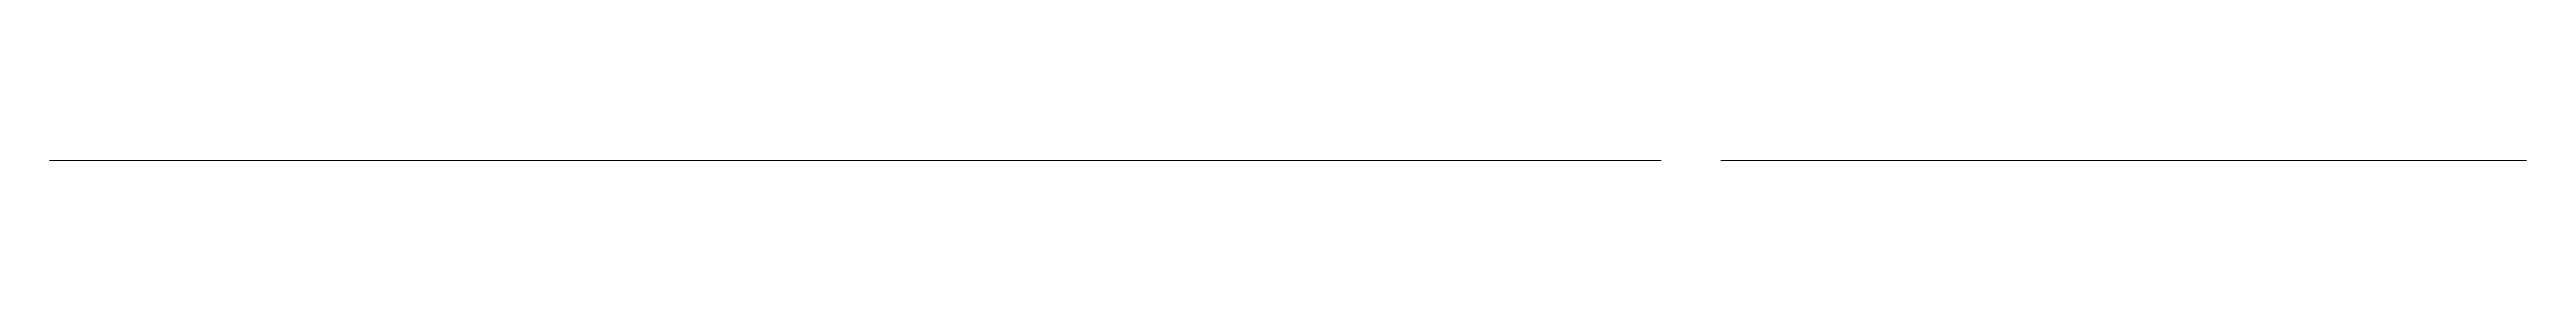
# Model space of a CAD drawing. Header units: inches. Extents: x -177 to -54, y 0 to 0.
import ezdxf

# ---------------------------------------------------------------- set-up
doc = ezdxf.new("R2010")
doc.units = ezdxf.units.IN
doc.header["$MEASUREMENT"] = 0
doc.linetypes.add('HIDDEN', pattern=[0.375, 0.25, -0.125])
doc.linetypes.add('HIDDEN2', pattern=[0.1875, 0.125, -0.0625])
doc.styles.get("Standard").update_dxf_attribs({"font": 'MAIAN.TTF'})
pattern_1 = [(135, (5604.70408, -6925.04059), (-0.176776695, -0.176776695), [])]
pattern_2 = [(45, (5604.70408, -6925.29022), (-0.176776695, 0.176776695), [])]
pattern_3 = [(135, (5685.66977, -6925.04059), (-0.176776695, -0.176776695), [])]
pattern_4 = [(45, (5685.66977, -6925.29022), (-0.176776695, 0.176776695), [])]

# ---------------------------------------------------------------- blocks, each defined once
blk = doc.blocks.new('A$C05B52610')
at = {"color": 215, "linetype": 'Continuous', "lineweight": 9, "ltscale": 0.25}
for p, q in [((0.92, 1.08), (1.28, 1.44)), ((1.12, 0.92), (1.46, 1.26)), ((1.13, 1.58), (1.16, 1.61)), ((1.6, 1.12), (1.13, 1.58)), ((1.16, 1.61), (1.63, 1.14)), ((1.25, 1.53), (1.33, 1.62)), ((1.55, 1.23), (1.25, 1.53)), ((1.64, 1.32), (1.33, 1.62)), ((1.64, 1.34), (1.36, 1.62)), ((1.55, 1.23), (1.64, 1.32)), ((0, 0.16), (0.2, 0)), ((0.01, 0.11), (0, 0.16)), ((0, 0.16), (0.06, 0.15)), ((0.01, 0.11), (0.14, 0.01)), ((0.04, 0.2), (0.1, 0.19)), ((0.04, 0.2), (0.24, 0.04)), ((0.06, 0.15), (0.04, 0.2)), ((0.06, 0.15), (0.18, 0.05)), ((0.08, 0.24), (0.14, 0.23)), ((0.1, 0.19), (0.08, 0.24)), ((0.08, 0.24), (0.28, 0.09)), ((0.1, 0.19), (0.23, 0.09)), ((0.13, 0.28), (0.32, 0.13)), ((0.14, 0.23), (0.13, 0.28)), ((0.13, 0.28), (0.18, 0.28)), ((0.14, 0.23), (0.27, 0.13)), ((0.14, 0.01), (0.2, 0)), ((0.17, 0.32), (0.22, 0.32)), ((0.17, 0.32), (0.36, 0.17)), ((0.18, 0.28), (0.17, 0.32)), ((0.18, 0.28), (0.31, 0.18)), ((0.2, 0), (0.18, 0.05)), ((0.18, 0.05), (0.24, 0.04)), ((0.21, 0.37), (0.26, 0.36)), ((0.22, 0.32), (0.21, 0.37)), ((0.21, 0.37), (0.41, 0.21)), ((0.22, 0.32), (0.35, 0.22)), ((0.23, 0.09), (0.28, 0.09)), ((0.24, 0.04), (0.23, 0.09)), ((0.26, 0.36), (0.25, 0.41)), ((0.25, 0.41), (0.45, 0.25)), ((0.25, 0.41), (0.31, 0.4)), ((0.26, 0.36), (0.39, 0.26)), ((0.27, 0.13), (0.32, 0.13)), ((0.28, 0.09), (0.27, 0.13)), ((0.29, 0.45), (0.49, 0.29)), ((0.31, 0.4), (0.29, 0.45)), ((0.29, 0.45), (0.35, 0.44)), ((0.31, 0.4), (0.43, 0.3)), ((0.32, 0.13), (0.31, 0.18)), ((0.31, 0.18), (0.36, 0.17)), ((0.33, 0.49), (0.53, 0.34)), ((0.35, 0.44), (0.33, 0.49)), ((0.33, 0.49), (0.39, 0.49)), ((0.35, 0.44), (0.48, 0.34)), ((0.35, 0.22), (0.41, 0.21)), ((0.36, 0.17), (0.35, 0.22)), ((0.38, 0.53), (0.43, 0.53)), ((0.38, 0.53), (0.57, 0.38)), ((0.39, 0.49), (0.38, 0.53)), ((0.39, 0.49), (0.52, 0.39)), ((0.41, 0.21), (0.39, 0.26)), ((0.39, 0.26), (0.45, 0.25)), ((0.42, 0.58), (0.47, 0.57)), ((0.43, 0.53), (0.42, 0.58)), ((0.42, 0.58), (0.62, 0.42)), ((0.43, 0.53), (0.56, 0.43)), ((0.45, 0.25), (0.43, 0.3)), ((0.43, 0.3), (0.49, 0.29)), ((0.47, 0.57), (0.46, 0.62)), ((0.46, 0.62), (0.66, 0.46)), ((0.46, 0.62), (0.52, 0.61)), ((0.47, 0.57), (0.6, 0.47)), ((0.48, 0.34), (0.53, 0.34)), ((0.49, 0.29), (0.48, 0.34)), ((0.5, 0.66), (0.56, 0.65)), ((0.52, 0.61), (0.5, 0.66)), ((0.5, 0.66), (0.7, 0.51)), ((0.52, 0.61), (0.64, 0.51)), ((0.53, 0.34), (0.52, 0.39)), ((0.52, 0.39), (0.57, 0.38)), ((0.56, 0.65), (0.54, 0.7)), ((0.54, 0.7), (0.74, 0.55)), ((0.54, 0.7), (0.6, 0.7)), ((0.56, 0.65), (0.69, 0.55)), ((0.56, 0.43), (0.62, 0.42)), ((0.57, 0.38), (0.56, 0.43)), ((0.59, 0.74), (0.78, 0.59)), ((0.6, 0.7), (0.59, 0.74)), ((0.59, 0.74), (0.64, 0.74)), ((0.6, 0.7), (0.73, 0.59)), ((0.6, 0.47), (0.66, 0.46)), ((0.6, 0.47), (0.62, 0.42)), ((0.63, 0.79), (0.83, 0.63)), ((0.64, 0.74), (0.63, 0.79)), ((0.63, 0.79), (0.68, 0.78)), ((0.64, 0.74), (0.77, 0.64)), ((0.64, 0.51), (0.7, 0.51)), ((0.66, 0.46), (0.64, 0.51)), ((0.67, 0.83), (0.73, 0.82)), ((0.67, 0.83), (0.87, 0.67)), ((0.68, 0.78), (0.67, 0.83)), ((0.68, 0.78), (0.81, 0.68)), ((0.7, 0.51), (0.69, 0.55)), ((0.69, 0.55), (0.74, 0.55)), ((0.71, 0.87), (0.77, 0.86)), ((0.73, 0.82), (0.71, 0.87)), ((0.71, 0.87), (0.91, 0.71)), ((0.73, 0.82), (0.85, 0.72)), ((0.74, 0.55), (0.73, 0.59)), ((0.73, 0.59), (0.78, 0.59)), ((0.77, 0.86), (0.75, 0.91)), ((0.75, 0.91), (0.95, 0.76)), ((0.75, 0.91), (0.81, 0.91)), ((0.77, 0.86), (0.9, 0.76)), ((0.77, 0.64), (0.83, 0.63)), ((0.78, 0.59), (0.77, 0.64)), ((0.8, 0.95), (0.99, 0.8)), ((0.81, 0.91), (0.8, 0.95)), ((0.8, 0.95), (0.85, 0.95)), ((0.81, 0.91), (0.94, 0.8)), ((0.83, 0.63), (0.81, 0.68)), ((0.81, 0.68), (0.87, 0.67)), ((0.84, 1), (0.89, 0.99)), ((0.85, 0.95), (0.84, 1)), ((0.84, 1), (1.03, 0.84)), ((0.85, 0.95), (0.98, 0.85)), ((0.85, 0.72), (0.91, 0.71)), ((0.87, 0.67), (0.85, 0.72)), ((0.88, 1.04), (0.94, 1.03)), ((0.89, 0.99), (0.88, 1.04)), ((0.88, 1.04), (1.08, 0.88)), ((1.02, 0.89), (0.89, 0.99)), ((0.9, 0.76), (0.95, 0.76)), ((0.9, 0.76), (0.91, 0.71)), ((0.92, 1.08), (1.12, 0.92)), ((0.94, 1.03), (0.92, 1.08)), ((0.94, 1.03), (1.06, 0.93)), ((0.95, 0.76), (0.94, 0.8)), ((0.94, 0.8), (0.99, 0.8)), ((0.99, 0.8), (0.98, 0.85)), ((0.98, 0.85), (1.03, 0.84)), ((1.02, 0.89), (1.08, 0.88)), ((1.03, 0.84), (1.02, 0.89)), ((1.08, 0.88), (1.06, 0.93)), ((1.07, 0.93), (1.12, 0.92))]:
    blk.add_line(p, q, dxfattribs=at)
at = {"color": 215, "linetype": 'Continuous', "lineweight": 9}
blk.add_line((1.6, 1.12), (1.63, 1.14), dxfattribs=at)
at = {"color": 215, "linetype": 'Continuous', "lineweight": 9, "ltscale": 0.25}
for centre, start, end in [((1.35, 1.6), 57.3328, 124.391), ((1.62, 1.33), 325.609, 32.6672)]:
    blk.add_arc(centre, 0.0187, start, end, dxfattribs=at)
blk = doc.blocks.new('A$C09A254FD')
at = {"lineweight": 9}
h = blk.add_hatch(color=177, dxfattribs=at)
h.set_gradient(color1=(89, 166, 91), one_color=1, tint=1, name='SPHERICAL')
h.paths.add_polyline_path([(0.56, 0.51, -1), (0.56, 0.34, -1)])
h.paths.add_polyline_path([(0.49, 0.37), (0.49, 0.48), (0.65, 0.48), (0.65, 0.37)], flags=9)
h = blk.add_hatch(color=177, dxfattribs=at)
h.set_gradient(color1=(89, 166, 91), one_color=1, tint=1, name='SPHERICAL')
h.paths.add_polyline_path([(2.28, 0.51, 1), (2.28, 0.34, 1)])
h.paths.add_polyline_path([(2.36, 0.37), (2.36, 0.48), (2.19, 0.48), (2.19, 0.37)], flags=9)
at = {"color": 145, "lineweight": 9}
for p, q in [((0.56, 0.57), (0.56, 0.51)), ((0.56, 0.28), (0.56, 0.34)), ((2.28, 0.57), (2.28, 0.51)), ((2.28, 0.28), (2.28, 0.34))]:
    blk.add_line(p, q, dxfattribs=at)
at = {"color": 127, "lineweight": 9}
blk.add_line((0.64, 0.42), (2.2, 0.42), dxfattribs=at)
at = {"color": 177, "lineweight": 9}
for centre in [(0.56, 0.42), (2.28, 0.42)]:
    blk.add_circle(centre, 0.083, dxfattribs=at)
at = {"color": 145, "lineweight": 9}
for centre, start, end in [((-0.27, 2.69), 276.8836, 291.4435), ((-0.27, -1.84), 68.5565, 83.1164), ((3.12, 2.69), 248.5565, 263.1164), ((3.12, -1.84), 96.8836, 111.4435)]:
    blk.add_arc(centre, 2.28, start, end, dxfattribs=at)
at = {"color": 252, "lineweight": 13, "insert": (0.92, 0.28), "char_height": 0.202, "width": 64.0476, "attachment_point": 1}
blk.add_mtext('GRAIN', dxfattribs=at)

msp = doc.modelspace()

# ---------------------------------------------------------------- hatches: boundary and pattern name
at = {"lineweight": 9, "extrusion": (0, -1, 0)}
h = msp.add_hatch(dxfattribs=at)
h.set_pattern_fill('ANSI31', color=195, scale=2)
h.set_pattern_definition(pattern_2)
h.paths.add_polyline_path([(-176.1, 498.16), (-177.1, 498.16), (-177.1, 497.97), (-176.1, 497.97)])
h.paths.add_polyline_path([(-176.1, 497.97), (-177.1, 497.97, -0.359966), (-176.59, 497.41), (-176.1, 497.41)])
h = msp.add_hatch(dxfattribs=at)
h.set_pattern_fill('ANSI31', color=195, scale=2, angle=90)
h.set_pattern_definition(pattern_1)
h.paths.add_polyline_path([(-174.89, 497.41), (-176.01, 497.41), (-176.01, 494.66), (-174.89, 494.66)])
h = msp.add_hatch(dxfattribs=at)
h.set_pattern_fill('ANSI31', color=195, scale=2, angle=90)
h.set_pattern_definition(pattern_1)
h.paths.add_polyline_path([(-99.82, 497.41), (-98.7, 497.41), (-98.7, 494.66), (-99.82, 494.66)])
h = msp.add_hatch(dxfattribs=at)
h.set_pattern_fill('ANSI31', color=195, scale=2)
h.set_pattern_definition(pattern_2)
h.paths.add_polyline_path([(-98.6, 498.16), (-97.6, 498.16), (-97.6, 497.97), (-98.6, 497.97)])
h.paths.add_polyline_path([(-98.6, 497.97), (-97.6, 497.97, 0.359966), (-98.12, 497.41), (-98.6, 497.41)])
h = msp.add_hatch(dxfattribs=at)
h.set_pattern_fill('ANSI31', color=195, scale=2)
h.set_pattern_definition(pattern_4)
h.paths.add_polyline_path([(-93.14, 498.16), (-94.14, 498.16), (-94.14, 497.97), (-93.14, 497.97)])
h.paths.add_polyline_path([(-93.14, 497.97), (-94.14, 497.97, -0.359966), (-93.63, 497.41), (-93.14, 497.41)])
h = msp.add_hatch(dxfattribs=at)
h.set_pattern_fill('ANSI31', color=195, scale=2, angle=90)
h.set_pattern_definition(pattern_3)
h.paths.add_polyline_path([(-91.92, 497.41), (-93.04, 497.41), (-93.04, 494.66), (-91.92, 494.66)])
h = msp.add_hatch(dxfattribs=at)
h.set_pattern_fill('ANSI31', color=195, scale=2, angle=90)
h.set_pattern_definition(pattern_3)
h.paths.add_polyline_path([(-56.86, 497.41), (-55.73, 497.41), (-55.73, 494.66), (-56.86, 494.66)])
h = msp.add_hatch(dxfattribs=at)
h.set_pattern_fill('ANSI31', color=195, scale=2)
h.set_pattern_definition(pattern_4)
h.paths.add_polyline_path([(-55.64, 498.16), (-54.64, 498.16), (-54.64, 497.97), (-55.64, 497.97)])
h.paths.add_polyline_path([(-55.64, 497.97), (-54.64, 497.97, 0.359966), (-55.15, 497.41), (-55.64, 497.41)])

# ---------------------------------------------------------------- linework, layer by layer
at = {"color": 7, "lineweight": 9, "extrusion": (0, -1, 0)}
for p, q in [((-177.35, 0, 506.9), (-177.35, 0, 546.4)), ((-177.35, 0, 498.75), (-177.35, 0, 498.25)), ((-177.28, 0, 506.72), (-177.04, 0, 506.96)), ((-177.28, 0, 546.57), (-177.04, 0, 546.33)), ((-137.35, 0, 498.16), (-177.26, 0, 498.16)), ((-177.1, 0, 506.65), (-137.35, 0, 506.65)), ((-177.1, 0, 546.65), (-137.35, 0, 546.65)), ((-137.35, 0, 499), (-177.1, 0, 499)), ((-137.35, 0, 497.97), (-177.1, 0, 497.97)), ((-177.1, 0, 498.16), (-177.1, 0, 497.97)), ((-177.04, 0, 506.96), (-177.04, 0, 546.33)), ((-177.04, 0, 506.96), (-137.35, 0, 506.96)), ((-177.04, 0, 546.33), (-137.35, 0, 546.33)), ((-177.04, 0, 499.13), (-177.04, 0, 499)), ((-137.35, 0, 499.16), (-177.01, 0, 499.16)), ((-137.35, 0, 497.41), (-176.59, 0, 497.41)), ((-176.23, 0, 497.41), (-176.23, 0, 493.75)), ((-172.82, 0, 493.66), (-176.14, 0, 493.66)), ((-172.82, 0, 493.41), (-176.14, 0, 493.41)), ((-175.5, 0, 474.95), (-176.1, 0, 486.79)), ((-173.01, 0, 492.85), (-175.95, 0, 492.85)), ((-173.01, 0, 492.29), (-175.95, 0, 492.29)), ((-173.01, 0, 489.16), (-175.95, 0, 489.16)), ((-173.01, 0, 488.6), (-175.95, 0, 488.6)), ((-173.01, 0, 487.69), (-175.95, 0, 487.69)), ((-173.01, 0, 487.54), (-175.95, 0, 487.54)), ((-173.01, 0, 486.97), (-175.95, 0, 486.97)), ((-175.95, 0, 487.69), (-175.95, 0, 487.54)), ((-173.04, 0, 488.44), (-175.92, 0, 488.44)), ((-175.92, 0, 488.44), (-175.92, 0, 488.6)), ((-175.73, 0, 473.85), (-173.23, 0, 473.85)), ((-175.73, 0, 474.35), (-173.23, 0, 474.35)), ((-175.67, 0, 474.57), (-173.29, 0, 474.57)), ((-175.67, 0, 474.57), (-175.67, 0, 474.35)), ((-175.48, 0, 473.6), (-173.48, 0, 473.6)), ((-175.45, 0, 470.85), (-173.51, 0, 470.85)), ((-175.45, 0, 471.41), (-173.51, 0, 471.41)), ((-175.1, 0, 469.25), (-175.3, 0, 470.46)), ((-175.1, 0, 469.25), (-173.85, 0, 469.25)), ((-175.1, 0, 469.25), (-175.01, 0, 469.16)), ((-175.01, 0, 469.16), (-173.95, 0, 469.16)), ((-173.85, 0, 469.25), (-173.95, 0, 469.16)), ((-173.85, 0, 469.25), (-173.66, 0, 470.46)), ((-173.46, 0, 474.95), (-172.85, 0, 486.79)), ((-173.29, 0, 474.57), (-173.29, 0, 474.35)), ((-173.04, 0, 488.44), (-173.04, 0, 488.6)), ((-173.01, 0, 487.69), (-173.01, 0, 487.54)), ((-172.73, 0, 497.41), (-172.73, 0, 493.75)), ((-137.35, 0, 494.66), (-172.73, 0, 494.66)), ((-146.35, 0, 546.65), (-146.35, 0, 506.65)), ((-146.35, 0, 499.16), (-146.35, 0, 494.66)), ((-137.35, 0, 499.16), (-97.7, 0, 499.16)), ((-137.35, 0, 499), (-97.6, 0, 499)), ((-137.35, 0, 497.97), (-97.6, 0, 497.97)), ((-137.35, 0, 498.16), (-97.45, 0, 498.16)), ((-137.35, 0, 497.41), (-98.12, 0, 497.41)), ((-137.35, 0, 494.66), (-101.98, 0, 494.66)), ((-97.6, 0, 506.65), (-137.35, 0, 506.65)), ((-97.6, 0, 546.65), (-137.35, 0, 546.65)), ((-97.67, 0, 506.96), (-137.35, 0, 506.96)), ((-97.67, 0, 546.33), (-137.35, 0, 546.33)), ((-128.35, 0, 499.16), (-128.35, 0, 494.66)), ((-128.35, 0, 546.65), (-128.35, 0, 506.65)), ((-101.98, 0, 497.41), (-101.98, 0, 493.75)), ((-101.89, 0, 493.66), (-98.57, 0, 493.66)), ((-101.89, 0, 493.41), (-98.57, 0, 493.41)), ((-101.25, 0, 474.95), (-101.85, 0, 486.79)), ((-101.7, 0, 492.85), (-98.76, 0, 492.85)), ((-101.7, 0, 492.29), (-98.76, 0, 492.29)), ((-101.7, 0, 489.16), (-98.76, 0, 489.16)), ((-101.7, 0, 488.6), (-98.76, 0, 488.6)), ((-101.7, 0, 487.69), (-98.76, 0, 487.69)), ((-101.7, 0, 487.54), (-98.76, 0, 487.54)), ((-101.7, 0, 487.69), (-101.7, 0, 487.54)), ((-101.7, 0, 486.97), (-98.76, 0, 486.97)), ((-101.67, 0, 488.44), (-101.67, 0, 488.6)), ((-101.67, 0, 488.44), (-98.79, 0, 488.44)), ((-98.98, 0, 473.85), (-101.48, 0, 473.85)), ((-98.98, 0, 474.35), (-101.48, 0, 474.35)), ((-99.04, 0, 474.57), (-101.42, 0, 474.57)), ((-101.42, 0, 474.57), (-101.42, 0, 474.35)), ((-99.23, 0, 473.6), (-101.23, 0, 473.6)), ((-99.26, 0, 470.85), (-101.2, 0, 470.85)), ((-99.26, 0, 471.41), (-101.2, 0, 471.41)), ((-100.85, 0, 469.25), (-101.05, 0, 470.46)), ((-99.6, 0, 469.25), (-100.85, 0, 469.25)), ((-100.85, 0, 469.25), (-100.76, 0, 469.16)), ((-99.7, 0, 469.16), (-100.76, 0, 469.16)), ((-99.6, 0, 469.25), (-99.7, 0, 469.16)), ((-99.6, 0, 469.25), (-99.41, 0, 470.46)), ((-99.21, 0, 474.95), (-98.6, 0, 486.79)), ((-99.04, 0, 474.57), (-99.04, 0, 474.35)), ((-98.79, 0, 488.44), (-98.79, 0, 488.6)), ((-98.76, 0, 487.69), (-98.76, 0, 487.54)), ((-98.48, 0, 497.41), (-98.48, 0, 493.75)), ((-97.67, 0, 499.13), (-97.67, 0, 499)), ((-97.67, 0, 506.96), (-97.67, 0, 546.33)), ((-97.43, 0, 506.72), (-97.67, 0, 506.96)), ((-97.43, 0, 546.57), (-97.67, 0, 546.33)), ((-97.6, 0, 498.16), (-97.6, 0, 497.97)), ((-97.35, 0, 498.75), (-97.35, 0, 498.25)), ((-97.35, 0, 506.9), (-97.35, 0, 546.4)), ((-94.39, 0, 498.75), (-94.39, 0, 498.25)), ((-54.48, 0, 498.16), (-94.29, 0, 498.16)), ((-54.64, 0, 499), (-94.14, 0, 499)), ((-54.64, 0, 497.97), (-94.14, 0, 497.97)), ((-94.14, 0, 498.16), (-94.14, 0, 497.97)), ((-94.08, 0, 499.13), (-94.08, 0, 499)), ((-54.73, 0, 499.16), (-94.04, 0, 499.16)), ((-55.15, 0, 497.41), (-93.63, 0, 497.41)), ((-93.26, 0, 497.41), (-93.26, 0, 493.75)), ((-89.86, 0, 493.66), (-93.17, 0, 493.66)), ((-89.86, 0, 493.41), (-93.17, 0, 493.41)), ((-92.53, 0, 474.95), (-93.14, 0, 486.79)), ((-90.04, 0, 492.85), (-92.98, 0, 492.85)), ((-90.04, 0, 492.29), (-92.98, 0, 492.29)), ((-90.04, 0, 489.16), (-92.98, 0, 489.16)), ((-90.04, 0, 488.6), (-92.98, 0, 488.6)), ((-90.04, 0, 487.69), (-92.98, 0, 487.69)), ((-90.04, 0, 487.54), (-92.98, 0, 487.54)), ((-90.04, 0, 486.97), (-92.98, 0, 486.97)), ((-92.98, 0, 487.69), (-92.98, 0, 487.54)), ((-90.08, 0, 488.44), (-92.95, 0, 488.44)), ((-92.95, 0, 488.44), (-92.95, 0, 488.6)), ((-92.76, 0, 473.85), (-90.26, 0, 473.85)), ((-92.76, 0, 474.35), (-90.26, 0, 474.35)), ((-92.7, 0, 474.57), (-90.33, 0, 474.57)), ((-92.7, 0, 474.57), (-92.7, 0, 474.35)), ((-92.51, 0, 473.6), (-90.51, 0, 473.6)), ((-92.48, 0, 470.85), (-90.54, 0, 470.85)), ((-92.48, 0, 471.41), (-90.54, 0, 471.41)), ((-92.14, 0, 469.25), (-92.33, 0, 470.46)), ((-92.14, 0, 469.25), (-90.89, 0, 469.25)), ((-92.14, 0, 469.25), (-92.04, 0, 469.16)), ((-92.04, 0, 469.16), (-90.98, 0, 469.16)), ((-90.89, 0, 469.25), (-90.98, 0, 469.16)), ((-90.89, 0, 469.25), (-90.69, 0, 470.46)), ((-90.5, 0, 474.95), (-89.89, 0, 486.79)), ((-90.33, 0, 474.57), (-90.33, 0, 474.35)), ((-90.08, 0, 488.44), (-90.08, 0, 488.6)), ((-90.04, 0, 487.69), (-90.04, 0, 487.54)), ((-89.76, 0, 497.41), (-89.76, 0, 493.75)), ((-59.01, 0, 494.66), (-89.76, 0, 494.66)), ((-59.01, 0, 497.41), (-59.01, 0, 493.75)), ((-58.92, 0, 493.66), (-55.61, 0, 493.66)), ((-58.92, 0, 493.41), (-55.61, 0, 493.41)), ((-58.28, 0, 474.95), (-58.89, 0, 486.79)), ((-58.73, 0, 492.85), (-55.79, 0, 492.85)), ((-58.73, 0, 492.29), (-55.79, 0, 492.29)), ((-58.73, 0, 489.16), (-55.79, 0, 489.16)), ((-58.73, 0, 488.6), (-55.79, 0, 488.6)), ((-58.73, 0, 487.69), (-55.79, 0, 487.69)), ((-58.73, 0, 487.54), (-55.79, 0, 487.54)), ((-58.73, 0, 487.69), (-58.73, 0, 487.54)), ((-58.73, 0, 486.97), (-55.79, 0, 486.97)), ((-58.7, 0, 488.44), (-58.7, 0, 488.6)), ((-58.7, 0, 488.44), (-55.83, 0, 488.44)), ((-56.01, 0, 474.35), (-58.51, 0, 474.35)), ((-56.01, 0, 473.85), (-58.51, 0, 473.85)), ((-56.08, 0, 474.57), (-58.45, 0, 474.57)), ((-58.45, 0, 474.57), (-58.45, 0, 474.35)), ((-56.26, 0, 473.6), (-58.26, 0, 473.6)), ((-56.29, 0, 470.85), (-58.23, 0, 470.85)), ((-56.29, 0, 471.41), (-58.23, 0, 471.41)), ((-57.89, 0, 469.25), (-58.08, 0, 470.46)), ((-56.64, 0, 469.25), (-57.89, 0, 469.25)), ((-57.89, 0, 469.25), (-57.79, 0, 469.16)), ((-56.73, 0, 469.16), (-57.79, 0, 469.16)), ((-56.64, 0, 469.25), (-56.73, 0, 469.16)), ((-56.64, 0, 469.25), (-56.44, 0, 470.46)), ((-56.25, 0, 474.95), (-55.64, 0, 486.79)), ((-56.08, 0, 474.57), (-56.08, 0, 474.35)), ((-55.83, 0, 488.44), (-55.83, 0, 488.6)), ((-55.79, 0, 487.69), (-55.79, 0, 487.54)), ((-55.51, 0, 497.41), (-55.51, 0, 493.75)), ((-54.7, 0, 499.13), (-54.7, 0, 499)), ((-54.64, 0, 498.16), (-54.64, 0, 497.97)), ((-54.39, 0, 498.75), (-54.39, 0, 498.25))]:
    msp.add_line(p, q, dxfattribs=at)
at = {"color": 163, "linetype": 'HIDDEN2', "lineweight": 9, "extrusion": (0, -1, 0)}
for p, q in [((-137.35, 0, 498.41), (-177.35, 0, 498.41)), ((-175.85, 0, 498.41), (-175.85, 0, 498.16)), ((-137.35, 0, 498.41), (-97.35, 0, 498.41)), ((-98.85, 0, 498.41), (-98.85, 0, 498.16)), ((-55.39, 0, 498.41), (-94.39, 0, 498.41)), ((-92.89, 0, 498.41), (-92.89, 0, 498.16)), ((-55.89, 0, 498.41), (-55.89, 0, 498.16))]:
    msp.add_line(p, q, dxfattribs=at)
at = {"color": 153, "linetype": 'HIDDEN', "lineweight": 9, "extrusion": (0, -1, 0)}
for p, q in [((-176.23, 0, 507.9), (-176.23, 0, 511.15)), ((-176.23, 0, 545.4), (-176.23, 0, 542.15)), ((-176.1, 0, 507.77), (-172.85, 0, 507.77)), ((-176.1, 0, 511.27), (-172.73, 0, 511.27)), ((-176.1, 0, 545.52), (-172.85, 0, 545.52)), ((-176.1, 0, 542.02), (-172.73, 0, 542.02)), ((-172.73, 0, 507.9), (-172.73, 0, 511.27)), ((-172.73, 0, 545.4), (-172.73, 0, 542.02)), ((-101.98, 0, 507.9), (-101.98, 0, 511.27)), ((-98.6, 0, 511.27), (-101.98, 0, 511.27)), ((-101.98, 0, 545.4), (-101.98, 0, 542.02)), ((-98.6, 0, 542.02), (-101.98, 0, 542.02)), ((-98.6, 0, 507.77), (-101.85, 0, 507.77)), ((-98.6, 0, 545.52), (-101.85, 0, 545.52)), ((-98.48, 0, 507.9), (-98.48, 0, 511.15)), ((-98.48, 0, 545.4), (-98.48, 0, 542.15))]:
    msp.add_line(p, q, dxfattribs=at)
at = {"color": 7, "linetype": 'Continuous', "lineweight": 9, "extrusion": (0, -1, 0)}
for p, q in [((-176.14, 0, 493.66), (-176.14, 0, 493.41)), ((-172.82, 0, 493.66), (-172.82, 0, 493.41)), ((-101.89, 0, 493.66), (-101.89, 0, 493.41)), ((-98.57, 0, 493.66), (-98.57, 0, 493.41)), ((-93.17, 0, 493.66), (-93.17, 0, 493.41)), ((-89.86, 0, 493.66), (-89.86, 0, 493.41)), ((-58.92, 0, 493.66), (-58.92, 0, 493.41)), ((-55.61, 0, 493.66), (-55.61, 0, 493.41))]:
    msp.add_line(p, q, dxfattribs=at)
at = {"color": 105, "linetype": 'HIDDEN2', "lineweight": 9, "extrusion": (0, -1, 0)}
for p, q in [((-176.1, 0, 497.41), (-176.1, 0, 498.16)), ((-174.35, 0, 497.41), (-174.35, 0, 498.16)), ((-100.35, 0, 497.41), (-100.35, 0, 498.16)), ((-98.6, 0, 497.41), (-98.6, 0, 498.16)), ((-93.14, 0, 497.41), (-93.14, 0, 498.16)), ((-91.39, 0, 497.41), (-91.39, 0, 498.16)), ((-57.39, 0, 497.41), (-57.39, 0, 498.16)), ((-55.64, 0, 497.41), (-55.64, 0, 498.16))]:
    msp.add_line(p, q, dxfattribs=at)
at = {"color": 105, "linetype": 'HIDDEN', "lineweight": 9, "extrusion": (0, -1, 0)}
for p, q in [((-176.01, 0, 542.02), (-176.01, 0, 511.27)), ((-174.89, 0, 542.02), (-174.89, 0, 511.27)), ((-137.35, 0, 507.99), (-172.73, 0, 507.99)), ((-137.35, 0, 509.12), (-172.73, 0, 509.12)), ((-137.35, 0, 545.3), (-172.73, 0, 545.3)), ((-137.35, 0, 544.18), (-172.73, 0, 544.18)), ((-137.35, 0, 507.99), (-101.98, 0, 507.99)), ((-137.35, 0, 509.12), (-101.98, 0, 509.12)), ((-137.35, 0, 545.3), (-101.98, 0, 545.3)), ((-137.35, 0, 544.18), (-101.98, 0, 544.18)), ((-99.82, 0, 542.02), (-99.82, 0, 511.27)), ((-98.7, 0, 542.02), (-98.7, 0, 511.27))]:
    msp.add_line(p, q, dxfattribs=at)
at = {"color": 119, "linetype": 'HIDDEN2', "lineweight": 9, "extrusion": (0, -1, 0)}
for p, q in [((-176.01, 0, 494.66), (-174.89, 0, 494.66)), ((-176.01, 0, 497.41), (-176.01, 0, 494.66)), ((-174.89, 0, 497.41), (-174.89, 0, 494.66)), ((-98.7, 0, 494.66), (-99.82, 0, 494.66)), ((-99.82, 0, 497.41), (-99.82, 0, 494.66)), ((-98.7, 0, 497.41), (-98.7, 0, 494.66)), ((-93.04, 0, 494.66), (-91.92, 0, 494.66)), ((-93.04, 0, 497.41), (-93.04, 0, 494.66)), ((-91.92, 0, 497.41), (-91.92, 0, 494.66)), ((-55.73, 0, 494.66), (-56.86, 0, 494.66)), ((-56.86, 0, 497.41), (-56.86, 0, 494.66)), ((-55.73, 0, 497.41), (-55.73, 0, 494.66))]:
    msp.add_line(p, q, dxfattribs=at)
at = {"color": 185, "linetype": 'HIDDEN', "lineweight": 9, "extrusion": (0, -1, 0)}
for p, q in [((-169.34, 0, 509.12), (-174.89, 0, 514.67)), ((-171.1, 0, 509.12), (-174.89, 0, 512.9)), ((-169.34, 0, 544.18), (-174.89, 0, 538.63)), ((-171.1, 0, 544.18), (-174.89, 0, 540.4)), ((-172.73, 0, 494.66), (-174.89, 0, 494.66)), ((-171.1, 0, 497.41), (-171.1, 0, 494.66)), ((-169.34, 0, 497.41), (-169.34, 0, 494.66)), ((-105.37, 0, 497.41), (-105.37, 0, 494.66)), ((-105.37, 0, 509.12), (-99.82, 0, 514.67)), ((-105.37, 0, 544.18), (-99.82, 0, 538.63)), ((-103.6, 0, 497.41), (-103.6, 0, 494.66)), ((-103.6, 0, 509.12), (-99.82, 0, 512.9)), ((-103.6, 0, 544.18), (-99.82, 0, 540.4)), ((-101.98, 0, 494.66), (-99.82, 0, 494.66)), ((-89.76, 0, 494.66), (-91.92, 0, 494.66)), ((-88.14, 0, 497.41), (-88.14, 0, 494.66)), ((-86.37, 0, 497.41), (-86.37, 0, 494.66)), ((-62.41, 0, 497.41), (-62.41, 0, 494.66)), ((-60.64, 0, 497.41), (-60.64, 0, 494.66)), ((-59.01, 0, 494.66), (-56.86, 0, 494.66))]:
    msp.add_line(p, q, dxfattribs=at)
at = {"color": 163, "linetype": 'Continuous', "lineweight": 9, "extrusion": (0, -1, 0)}
for p, q in [((-173.92, 0, 469.16), (-137.35, 0, 469.16)), ((-173.92, 0, 469.16), (-137.35, 0, 469.16)), ((-100.79, 0, 469.16), (-137.35, 0, 469.16)), ((-90.95, 0, 469.16), (-57.79, 0, 469.16))]:
    msp.add_line(p, q, dxfattribs=at)
at = {"color": 185, "linetype": 'HIDDEN2', "lineweight": 9, "extrusion": (0, -1, 0)}
for p, q in [((-172.73, 0, 510.48), (-173.52, 0, 511.27)), ((-172.73, 0, 542.82), (-173.52, 0, 542.02)), ((-101.98, 0, 510.48), (-101.18, 0, 511.27)), ((-101.98, 0, 542.82), (-101.18, 0, 542.02))]:
    msp.add_line(p, q, dxfattribs=at)
at = {"color": 7, "lineweight": 13, "extrusion": (0, -1, 0)}
msp.add_line((-145.3, 0, 466.91), (-128.83, 0, 466.91), dxfattribs=at)
at = {"color": 153, "linetype": 'HIDDEN', "lineweight": 9, "extrusion": (0, -1, 0)}
for centre in [(-174.48, 509.52), (-174.48, 543.77), (-100.23, 509.52), (-100.23, 543.77)]:
    msp.add_circle(centre, 2, dxfattribs=at)
at = {"color": 7, "lineweight": 9, "extrusion": (0, -1, 0)}
for centre, radius, start, end in [((-177.1, 506.9), 0.25, 180, 270), ((-177.1, 546.4), 0.25, 90, 180), ((-177.1, 498.75), 0.25, 90, 180), ((-177.26, 498.25), 0.0938, 180, 270), ((-177.19, 497.38), 0.597, 2.7352, 81.9239), ((-177.01, 499.13), 0.0312, 90, 180), ((-174.03, 490.69), 2.45, 139.2573, 218.4512), ((-176.14, 493.75), 0.0938, 180, 270), ((-175.95, 492.57), 0.281, 90, 270), ((-175.95, 488.88), 0.281, 90, 270), ((-175.95, 487.25), 0.281, 90, 270), ((-175.93, 486.8), 0.174, 90, 183.2736), ((-175.73, 474.1), 0.25, 90, 270), ((-176.09, 488.07), 0.407, 290.2798, 64.9483), ((-175.02, 472.9), 0.836, 123.547, 226.5861), ((-175.45, 471.13), 0.281, 90, 270), ((-175.7, 473.63), 0.219, 351.3489, 82.3909), ((-175.97, 474.93), 0.473, 309.8285, 2.989), ((-176.2, 471.74), 0.818, 336.0898, 42.4035), ((-176.38, 470.27), 1.09, 9.6277, 31.7951), ((-172.58, 470.27), 1.09, 148.2049, 170.3723), ((-172.76, 471.74), 0.818, 137.5965, 203.9102), ((-173.51, 471.13), 0.281, 270, 90), ((-173.26, 473.63), 0.219, 97.6091, 188.6511), ((-173.94, 472.9), 0.836, 313.4139, 56.453), ((-172.99, 474.93), 0.473, 177.011, 230.1715), ((-172.87, 488.07), 0.407, 115.0517, 249.7202), ((-173.23, 474.1), 0.25, 270, 90), ((-174.93, 490.69), 2.45, 321.5488, 40.7427), ((-173.03, 486.8), 0.174, 356.7264, 90), ((-173.01, 492.57), 0.281, 270, 90), ((-173.01, 488.88), 0.281, 270, 90), ((-173.01, 487.25), 0.281, 270, 90), ((-172.82, 493.75), 0.0938, 270, 0), ((-99.78, 490.69), 2.45, 139.2573, 218.4512), ((-101.89, 493.75), 0.0938, 180, 270), ((-101.7, 492.57), 0.281, 90, 270), ((-101.7, 488.88), 0.281, 90, 270), ((-101.7, 487.25), 0.281, 90, 270), ((-101.68, 486.8), 0.174, 90, 183.2736), ((-101.48, 474.1), 0.25, 90, 270), ((-101.84, 488.07), 0.407, 290.2798, 64.9483), ((-100.77, 472.9), 0.836, 123.547, 226.5861), ((-101.2, 471.13), 0.281, 90, 270), ((-101.45, 473.63), 0.219, 351.3489, 82.3909), ((-101.72, 474.93), 0.473, 309.8285, 2.989), ((-101.95, 471.74), 0.818, 336.0898, 42.4035), ((-102.13, 470.27), 1.09, 9.6277, 31.7951), ((-98.33, 470.27), 1.09, 148.2049, 170.3723), ((-98.51, 471.74), 0.818, 137.5965, 203.9102), ((-99.26, 471.13), 0.281, 270, 90), ((-99.01, 473.63), 0.219, 97.6091, 188.6511), ((-99.69, 472.9), 0.836, 313.4139, 56.453), ((-98.74, 474.93), 0.473, 177.011, 230.1715), ((-98.62, 488.07), 0.407, 115.0517, 249.7202), ((-98.98, 474.1), 0.25, 270, 90), ((-100.68, 490.69), 2.45, 321.5488, 40.7427), ((-98.78, 486.8), 0.174, 356.7264, 90), ((-98.76, 492.57), 0.281, 270, 90), ((-98.76, 488.88), 0.281, 270, 90), ((-98.76, 487.25), 0.281, 270, 90), ((-98.57, 493.75), 0.0938, 270, 0), ((-97.52, 497.38), 0.597, 98.0761, 177.2648), ((-97.7, 499.13), 0.0312, 360, 90), ((-97.6, 498.75), 0.25, 360, 90), ((-97.6, 506.9), 0.25, 270, 0), ((-97.6, 546.4), 0.25, 0, 90), ((-97.45, 498.25), 0.0938, 270, 360), ((-94.14, 498.75), 0.25, 90, 180), ((-94.29, 498.25), 0.0938, 180, 270), ((-94.22, 497.38), 0.597, 2.7352, 81.9239), ((-94.04, 499.13), 0.0312, 90, 180), ((-91.06, 490.69), 2.45, 139.2573, 218.4512), ((-93.17, 493.75), 0.0938, 180, 270), ((-92.98, 492.57), 0.281, 90, 270), ((-92.98, 488.88), 0.281, 90, 270), ((-92.98, 487.25), 0.281, 90, 270), ((-92.96, 486.8), 0.174, 90, 183.2736), ((-92.76, 474.1), 0.25, 90, 270), ((-93.12, 488.07), 0.407, 290.2798, 64.9483), ((-92.05, 472.9), 0.836, 123.547, 226.5861), ((-92.48, 471.13), 0.281, 90, 270), ((-92.73, 473.63), 0.219, 351.3489, 82.3909), ((-93, 474.93), 0.473, 309.8285, 2.989), ((-93.23, 471.74), 0.818, 336.0898, 42.4035), ((-93.41, 470.27), 1.09, 9.6277, 31.7951), ((-89.62, 470.27), 1.09, 148.2049, 170.3723), ((-89.8, 471.74), 0.818, 137.5965, 203.9102), ((-90.54, 471.13), 0.281, 270, 90), ((-90.3, 473.63), 0.219, 97.6091, 188.6511), ((-90.98, 472.9), 0.836, 313.4139, 56.453), ((-90.02, 474.93), 0.473, 177.011, 230.1715), ((-89.9, 488.07), 0.407, 115.0517, 249.7202), ((-90.26, 474.1), 0.25, 270, 90), ((-91.96, 490.69), 2.45, 321.5488, 40.7427), ((-90.06, 486.8), 0.174, 356.7264, 90), ((-90.04, 492.57), 0.281, 270, 90), ((-90.04, 488.88), 0.281, 270, 90), ((-90.04, 487.25), 0.281, 270, 90), ((-89.86, 493.75), 0.0938, 270, 0), ((-56.81, 490.69), 2.45, 139.2573, 218.4512), ((-58.92, 493.75), 0.0938, 180, 270), ((-58.73, 492.57), 0.281, 90, 270), ((-58.73, 488.88), 0.281, 90, 270), ((-58.73, 487.25), 0.281, 90, 270), ((-58.71, 486.8), 0.174, 90, 183.2736), ((-58.51, 474.1), 0.25, 90, 270), ((-58.87, 488.07), 0.407, 290.2798, 64.9483), ((-57.8, 472.9), 0.836, 123.547, 226.5861), ((-58.23, 471.13), 0.281, 90, 270), ((-58.48, 473.63), 0.219, 351.3489, 82.3909), ((-58.75, 474.93), 0.473, 309.8285, 2.989), ((-58.98, 471.74), 0.818, 336.0898, 42.4035), ((-59.16, 470.27), 1.09, 9.6277, 31.7951), ((-55.37, 470.27), 1.09, 148.2049, 170.3723), ((-55.55, 471.74), 0.818, 137.5965, 203.9102), ((-56.29, 471.13), 0.281, 270, 90), ((-56.05, 473.63), 0.219, 97.6091, 188.6511), ((-56.73, 472.9), 0.836, 313.4139, 56.453), ((-55.77, 474.93), 0.473, 177.011, 230.1715), ((-55.65, 488.07), 0.407, 115.0517, 249.7202), ((-56.01, 474.1), 0.25, 270, 90), ((-57.71, 490.69), 2.45, 321.5488, 40.7427), ((-55.81, 486.8), 0.174, 356.7264, 90), ((-55.79, 492.57), 0.281, 270, 90), ((-55.79, 488.88), 0.281, 270, 90), ((-55.79, 487.25), 0.281, 270, 90), ((-55.61, 493.75), 0.0938, 270, 0), ((-54.55, 497.38), 0.597, 98.0761, 177.2648), ((-54.73, 499.13), 0.0312, 360, 90), ((-54.64, 498.75), 0.25, 360, 90), ((-54.48, 498.25), 0.0938, 270, 360)]:
    msp.add_arc(centre, radius, start, end, dxfattribs=at)
at = {"color": 153, "linetype": 'HIDDEN', "lineweight": 9, "extrusion": (0, -1, 0)}
for centre, start, end in [((-176.1, 507.9), 180, 270), ((-176.1, 511.15), 90, 180), ((-176.1, 545.4), 90, 180), ((-176.1, 542.15), 180, 270), ((-172.85, 507.9), 270, 0), ((-172.85, 545.4), 0, 90), ((-101.85, 507.9), 180, 270), ((-101.85, 545.4), 90, 180), ((-98.6, 507.9), 270, 0), ((-98.6, 511.15), 0, 90), ((-98.6, 545.4), 0, 90), ((-98.6, 542.15), 270, 0)]:
    msp.add_arc(centre, 0.125, start, end, dxfattribs=at)
at = {"color": 252, "lineweight": 9, "extrusion": (0, -1, 0)}
for centre in [(-174.48, 499.89), (-100.23, 499.89), (-91.51, 499.89), (-57.26, 499.89)]:
    msp.add_arc(centre, 6.23, 253.6981, 286.3019, dxfattribs=at)
at = {"color": 7, "linetype": 'Continuous', "lineweight": 9, "extrusion": (0, -1, 0)}
for centre, start, end in [((-176.23, 493.07), 322.7934, 74.0765), ((-172.72, 493.07), 105.9235, 217.2066), ((-101.98, 493.07), 322.7934, 74.0765), ((-98.47, 493.07), 105.9235, 217.2066), ((-93.27, 493.07), 322.7934, 74.0765), ((-89.76, 493.07), 105.9235, 217.2066), ((-59.02, 493.07), 322.7934, 74.0765), ((-55.51, 493.07), 105.9235, 217.2066)]:
    msp.add_arc(centre, 0.359, start, end, dxfattribs=at)
at = {"color": 193, "linetype": 'HIDDEN2', "lineweight": 13, "extrusion": (0, -1, 0)}
for centre, start, end in [((-172.84, 511.16), 360, 90), ((-172.84, 542.13), 270, 0), ((-101.87, 511.16), 90, 180), ((-101.87, 542.13), 180, 270)]:
    msp.add_arc(centre, 0.0938, start, end, dxfattribs=at)

# ---------------------------------------------------------------- block references
at = {"color": 7, "lineweight": 9, "extrusion": (0, -1, 0), "xscale": -1}
for p, rotation in [((-173.37, 510.61), 270), ((-101.34, 542.68), 90)]:
    msp.add_blockref('A$C05B52610', p, dxfattribs=dict(at, rotation=rotation))
at = {"color": 7, "lineweight": 9, "extrusion": (0, -1, 0)}
for name, p, rotation in [('A$C05B52610', (-173.37, 542.68), 270), ('A$C09A254FD', (-139.02, 522.01), 90), ('A$C05B52610', (-101.34, 510.61), 90.00000000000001)]:
    msp.add_blockref(name, p, dxfattribs=dict(at, rotation=rotation))
for p in [(-162.14, 524.8), (-114.43, 531.31)]:
    msp.add_blockref('A$C09A254FD', p, dxfattribs=at)

# ---------------------------------------------------------------- texts
at = {"color": 7, "lineweight": 13, "extrusion": (0, -1, 0), "text_direction": (1, 0, 0)}
for s, insert, char_height, width, attachment_point in [('MDF FILLER', (-175.93, 0, 497.73), 0.189, 20.0101, 1), ('TURN \\P  LEG', (-173.34, 0, 485.04), 0.581, 61.5696, 3), ('SQUARE\\PSECTION', (-173.14, 0, 496.01), 0.277, 29.3071, 3), ('MARIANA DINING TABLE', (-144.38, 0, 467.98), 0.8193, 70.9861, 1), ('62-80"WX40"DX30"H', (-141.66, 0, 466.7), 0.6703, 70.9861, 1), ('FRONT VIEW', (-140.62, 0, 468.94), 0.684, 72.4348, 1), ('TOP VIEW', (-140.05, 0, 506.21), 0.684, 72.4348, 1), ('SQUARE\\PSECTION', (-101.57, 0, 496.01), 0.277, 29.3071, 1), ('TURN \\P  LEG', (-101.37, 0, 485.04), 0.581, 61.5696, 1), ('MDF FILLER', (-98.78, 0, 497.73), 0.189, 20.0101, 3), ('MDF FILLER', (-92.96, 0, 497.73), 0.189, 20.0101, 1), ('SIDE VIEW', (-77.77, 0, 468.94), 0.684, 72.4348, 1), ('SQUARE\\PSECTION', (-58.66, 0, 496.01), 0.277, 29.3071, 1), ('TURN \\P  LEG', (-58.4, 0, 485.04), 0.581, 61.5696, 1), ('MDF FILLER', (-55.81, 0, 497.73), 0.189, 20.0101, 3)]:
    msp.add_mtext(s, dxfattribs=dict(at, insert=insert, char_height=char_height, width=width, attachment_point=attachment_point))

doc.saveas('drawing.dxf')
